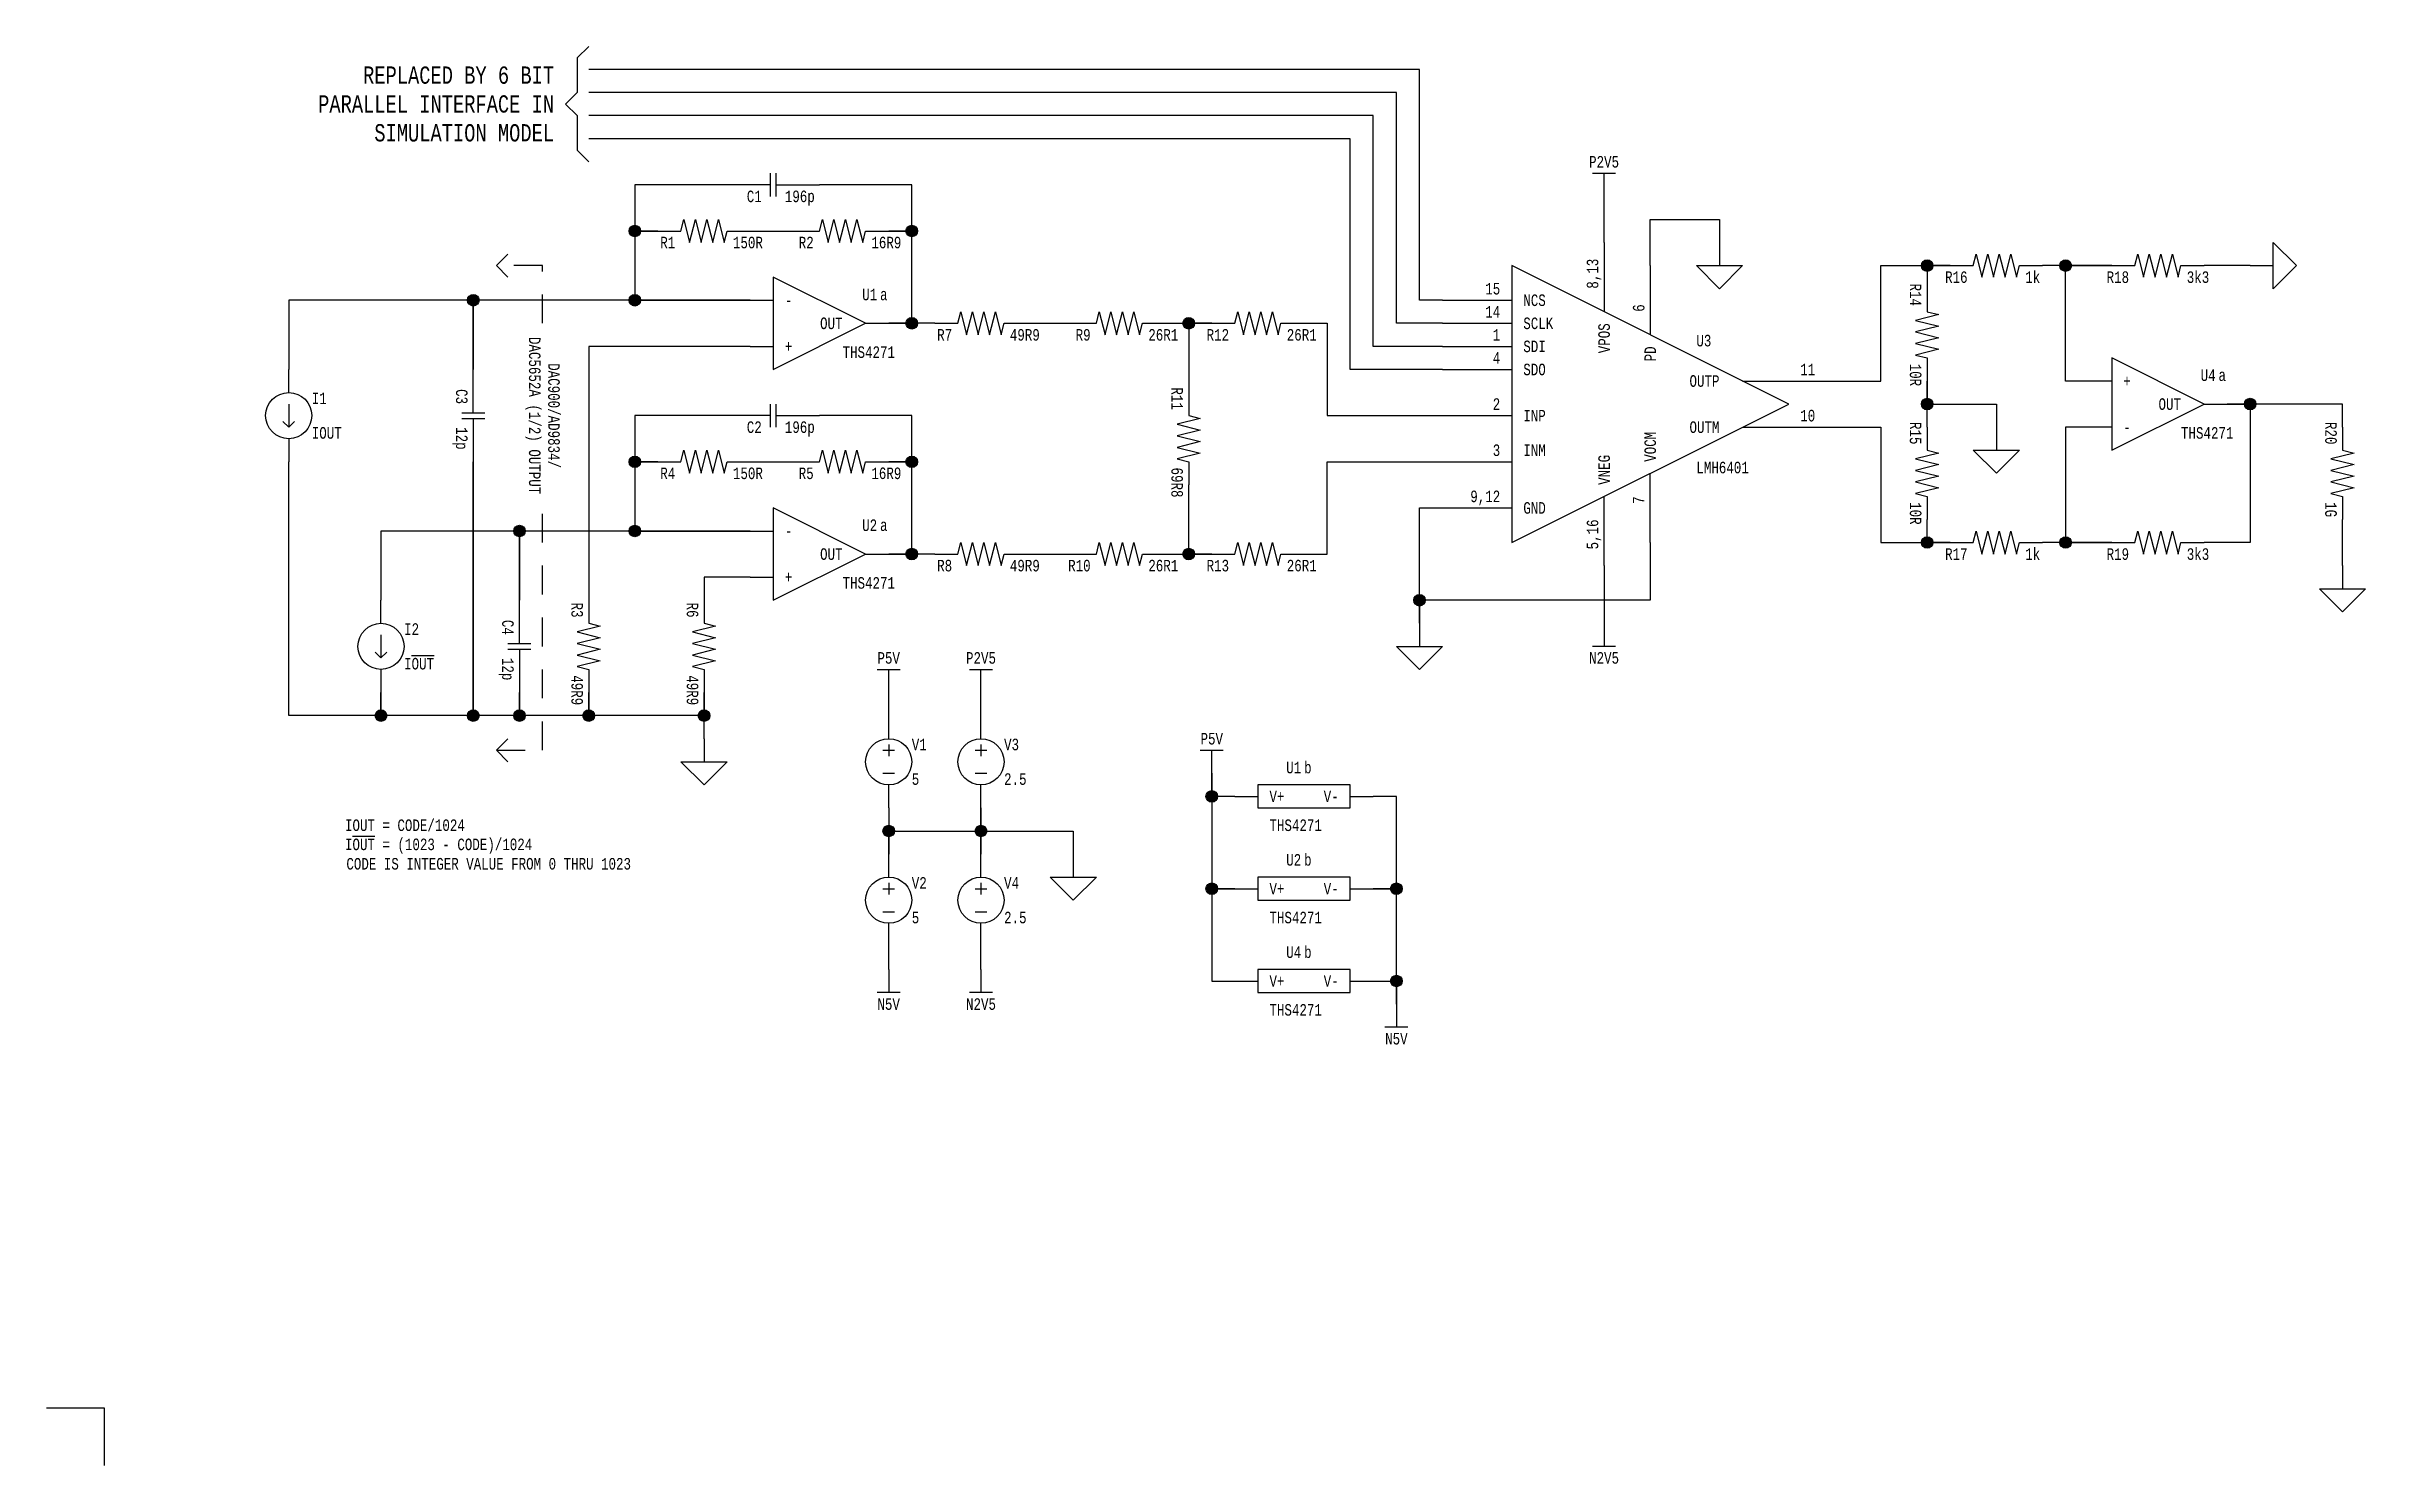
# Model space of a CAD drawing. Header units: inches. Extents: x -0.2 to 16.2, y -0.2 to 10.2.
# Drawn here: x -0.25 to 9.8, y -0.25 to 5.9 of the extents above; entities that cross this region are included whole.
import ezdxf
from ezdxf.enums import TextEntityAlignment as Align

# ---------------------------------------------------------------- set-up
doc = ezdxf.new("R2010")
doc.units = ezdxf.units.IN
doc.header["$MEASUREMENT"] = 0
doc.linetypes.add('DASHED4', pattern=[0.1875, 0.125, -0.0625])
for name, color, linetype in [('ANNOTATION', 4, 'Continuous'), ('COMPONENT', 14, 'Continuous'), ('SIGNAL', 84, 'Continuous'), ('TEXT', 252, 'Continuous')]:
    doc.layers.add(name, color=color, linetype=linetype)
doc.layers.add('PRINT ZONE', color=3, linetype='Continuous', plot=False)
doc.styles.add('Monotxt_75', font='monotxt.shx', dxfattribs={"width": 0.75})

msp = doc.modelspace()

# ---------------------------------------------------------------- texts
at = {"layer": 'ANNOTATION', "style": 'Monotxt_75', "width": 0.75}
for s, p in [('IOUT = CODE/1024', (1.044, 2.5)), ('I%%OOUT%%O = (1023 - CODE)/1024', (1.044, 2.417)), ('CODE IS INTEGER VALUE FROM 0 THRU 1023', (1.05, 2.333))]:
    msp.add_text(s, height=0.05, dxfattribs=at).set_placement(p)
at = {"layer": 'ANNOTATION', "insert": (1.95, 5.65), "char_height": 0.075, "width": 1.15, "attachment_point": 6, "style": 'Monotxt_75'}
msp.add_mtext('REPLACED BY 6 BIT PARALLEL INTERFACE IN SIMULATION MODEL', dxfattribs=at)
at = {"layer": 'ANNOTATION', "insert": (1.9, 4.3), "char_height": 0.05, "width": 0.9, "attachment_point": 5, "rotation": 270, "style": 'Monotxt_75'}
msp.add_mtext('\\A1;DAC900/AD9834/\\PDAC5652A (1/2) OUTPUT', dxfattribs=at)
at = {"layer": 'TEXT', "style": 'Monotxt_75', "width": 0.75}
for s, p in [('P2V5', (6.5, 5.375)), ('P5V', (3.4, 3.225)), ('P2V5', (3.8, 3.225)), ('P5V', (4.8, 2.875))]:
    msp.add_text(s, height=0.05, dxfattribs=at).set_placement(p, align=Align.CENTER)
for s, p in [('N2V5', (6.5, 3.275)), ('N5V', (3.4, 1.775)), ('N2V5', (3.8, 1.775)), ('N5V', (5.6, 1.625))]:
    msp.add_text(s, height=0.05, dxfattribs=at).set_placement(p, align=Align.TOP_CENTER)

# ---------------------------------------------------------------- blocks, each defined once
blk = doc.blocks.new('OPAMP_GEN_FLIP')
blk.add_lwpolyline([(-0.2, 0.2), (-0.2, -0.2), (0.2, 0)], close=True)
for points in [[(-0.3, 0.1), (-0.2, 0.1)], [(0.2, 0), (0.3, 0)], [(-0.3, -0.1), (-0.2, -0.1)]]:
    blk.add_lwpolyline(points)
at = {"layer": 'TEXT', "style": 'Monotxt_75', "width": 0.75}
for s, p in [('-', (-0.15, 0.1)), ('+', (-0.15, -0.1))]:
    blk.add_text(s, height=0.05, dxfattribs=at).set_placement(p, align=Align.MIDDLE_LEFT)
blk.add_text('OUT', height=0.05, dxfattribs=at).set_placement((0.1, 0), align=Align.MIDDLE_RIGHT)
at = {"layer": 'TEXT', "style": 'Monotxt_75', "width": 0.75, "flags": 8}
for tag, p in [('INM', (-0.225, 0.125)), ('REFID', (0.25, 0.1)), ('INP', (-0.225, -0.075))]:
    blk.add_attdef(tag, text='', height=0.05, dxfattribs=at).set_placement(p, align=Align.RIGHT)
for tag, p in [('INST', (0.2625, 0.1)), ('OUT', (0.225, 0.025))]:
    blk.add_attdef(tag, p, '', height=0.05, dxfattribs=at)
blk.add_attdef('MFGPN', text='', height=0.05, dxfattribs=at).set_placement((0.1, -0.1), align=Align.TOP_LEFT)
blk = doc.blocks.new('RES')
blk.add_lwpolyline([(-0.2, 0), (-0.1, 0), (-0.0875, 0.05), (-0.0625, -0.05), (-0.0375, 0.05), (-0.0125, -0.05), (0.0125, 0.05), (0.0375, -0.05), (0.0625, 0.05), (0.0875, -0.05), (0.1, 0), (0.2, 0)])
at = {"layer": 'TEXT', "style": 'Monotxt_75', "width": 0.75, "flags": 8}
blk.add_attdef('REFID', text='', height=0.05, dxfattribs=at).set_placement((-0.125, -0.025), align=Align.TOP_RIGHT)
blk.add_attdef('VALUE', text='', height=0.05, dxfattribs=at).set_placement((0.125, -0.025), align=Align.TOP_LEFT)
blk = doc.blocks.new('CAP')
for points in [[(0, 0.0125), (0, 0.2)], [(-0.05, 0.0125), (0.05, 0.0125)], [(-0.05, -0.0125), (0.05, -0.0125)], [(0, -0.0125), (0, -0.2)]]:
    blk.add_lwpolyline(points)
at = {"layer": 'TEXT', "style": 'Monotxt_75', "width": 0.75, "flags": 8}
blk.add_attdef('REFID', text='', height=0.05, rotation=270, dxfattribs=at).set_placement((-0.025, 0.05), align=Align.TOP_RIGHT)
blk.add_attdef('VALUE', text='', height=0.05, rotation=270, dxfattribs=at).set_placement((-0.025, -0.05), align=Align.TOP_LEFT)
blk = doc.blocks.new('LMH6401')
for points in [[(-0.2, 0.7), (-0.2, 0.4)], [(0, 0.6), (0, 0.3)], [(-0.9, 0.45), (-0.6, 0.45)], [(-0.9, 0.35), (-0.6, 0.35)], [(-0.9, 0.25), (-0.6, 0.25)], [(-0.9, 0.15), (-0.6, 0.15)], [(0.4, 0.1), (0.9, 0.1)], [(-0.9, -0.05), (-0.6, -0.05)], [(0.4, -0.1), (0.9, -0.1)], [(-0.9, -0.25), (-0.6, -0.25)], [(0, -0.6), (0, -0.3)], [(-0.2, -0.7), (-0.2, -0.4)], [(-0.9, -0.45), (-0.6, -0.45)]]:
    blk.add_lwpolyline(points)
blk.add_lwpolyline([(-0.6, 0.6), (-0.6, -0.6), (0.6, 0)], close=True)
at = {"layer": 'TEXT', "style": 'Monotxt_75', "width": 0.75}
for s, p in [('8,13', (-0.225, 0.5)), ('6', (-0.025, 0.4))]:
    blk.add_text(s, height=0.05, rotation=90, dxfattribs=at).set_placement(p)
for s, p in [('15', (-0.65, 0.475)), ('14', (-0.65, 0.375)), ('1', (-0.65, 0.275)), ('4', (-0.65, 0.175)), ('2', (-0.65, -0.025)), ('3', (-0.65, -0.225)), ('9,12', (-0.65, -0.425))]:
    blk.add_text(s, height=0.05, dxfattribs=at).set_placement(p, align=Align.RIGHT)
for s, p in [('NCS', (-0.55, 0.45)), ('SCLK', (-0.55, 0.35)), ('SDI', (-0.55, 0.25)), ('SDO', (-0.55, 0.15)), ('INP', (-0.55, -0.05)), ('INM', (-0.55, -0.2)), ('GND', (-0.55, -0.45))]:
    blk.add_text(s, height=0.05, dxfattribs=at).set_placement(p, align=Align.MIDDLE_LEFT)
for s, p in [('VPOS', (-0.2, 0.35)), ('PD', (0, 0.25))]:
    blk.add_text(s, height=0.05, rotation=90, dxfattribs=at).set_placement(p, align=Align.MIDDLE_RIGHT)
for s, p in [('OUTP', (0.3, 0.1)), ('OUTM', (0.3, -0.1))]:
    blk.add_text(s, height=0.05, dxfattribs=at).set_placement(p, align=Align.MIDDLE_RIGHT)
for s, p in [('11', (0.65, 0.125)), ('10', (0.65, -0.075))]:
    blk.add_text(s, height=0.05, dxfattribs=at).set_placement(p)
for s, p in [('VOCM', (0, -0.25)), ('VNEG', (-0.2, -0.35))]:
    blk.add_text(s, height=0.05, rotation=90, dxfattribs=at).set_placement(p, align=Align.MIDDLE_LEFT)
for s, p in [('7', (-0.025, -0.4)), ('5,16', (-0.225, -0.5))]:
    blk.add_text(s, height=0.05, rotation=90, dxfattribs=at).set_placement(p, align=Align.RIGHT)
at = {"layer": 'TEXT', "style": 'Monotxt_75', "width": 0.75, "flags": 8}
blk.add_attdef('REF', (0.2, 0.25), '', height=0.05, dxfattribs=at)
blk.add_attdef('MFGPN', text='', height=0.05, dxfattribs=at).set_placement((0.2, -0.25), align=Align.TOP_LEFT)
blk = doc.blocks.new('FLOAT_GND')
blk.add_lwpolyline([(0, 0), (0, -0.05)])
blk.add_lwpolyline([(-0.05, -0.05), (0.05, -0.05), (0, -0.1)], close=True)
blk = doc.blocks.new('CONNECT')
blk.add_hatch(color=256).paths.add_polyline_path([(0.0125, 0, 1), (-0.0125, 0, 1)])
blk.add_circle((0, 0), 0.0125)
blk = doc.blocks.new('CURRENT')
for points in [[(0, 0.1), (0, 0.2)], [(0, 0.05), (0, -0.05), (-0.025, -0.025)], [(0, -0.05), (0.025, -0.025)], [(0, -0.1), (0, -0.2)]]:
    blk.add_lwpolyline(points)
blk.add_circle((0, 0), 0.1)
at = {"layer": 'TEXT', "style": 'Monotxt_75', "width": 0.75, "flags": 8}
blk.add_attdef('REFID', (0.1, 0.05), '', height=0.05, dxfattribs=at)
blk.add_attdef('SRC', text='', height=0.05, dxfattribs=at).set_placement((0.1, -0.05), align=Align.TOP_LEFT)
blk = doc.blocks.new('VOLTAGE')
for points in [[(0, 0.1), (0, 0.2)], [(-0.025, 0.05), (0, 0.05), (0, 0.025)], [(0, 0.075), (0, 0.05), (0.025, 0.05)], [(-0.025, -0.05), (0.025, -0.05)], [(0, -0.2), (0, -0.1)]]:
    blk.add_lwpolyline(points)
blk.add_circle((0, 0), 0.1)
at = {"layer": 'TEXT', "style": 'Monotxt_75', "width": 0.75, "flags": 8}
blk.add_attdef('REFID', (0.1, 0.05), '', height=0.05, dxfattribs=at)
blk.add_attdef('SRC', text='', height=0.05, dxfattribs=at).set_placement((0.1, -0.05), align=Align.TOP_LEFT)
blk = doc.blocks.new('SUPPLY_BUS')
for points in [[(0, 0), (0.05, 0)], [(0.05, 0.025), (0.05, -0.025)]]:
    blk.add_lwpolyline(points)
blk = doc.blocks.new('OPAMP_GEN_PWR')
for points in [[(-0.3, 0), (-0.2, 0)], [(0.2, 0), (0.3, 0)]]:
    blk.add_lwpolyline(points)
blk.add_lwpolyline([(-0.2, -0.05), (0.2, -0.05), (0.2, 0.05), (-0.2, 0.05)], close=True)
at = {"layer": 'TEXT', "style": 'Monotxt_75', "width": 0.75}
blk.add_text('V+', height=0.05, dxfattribs=at).set_placement((-0.15, 0), align=Align.MIDDLE_LEFT)
blk.add_text('V-', height=0.05, dxfattribs=at).set_placement((0.15, 0), align=Align.MIDDLE_RIGHT)
at = {"layer": 'TEXT', "style": 'Monotxt_75', "width": 0.75, "flags": 8}
for tag, p in [('REFID', (-0.0125, 0.1)), ('VP', (-0.225, 0.025))]:
    blk.add_attdef(tag, text='', height=0.05, dxfattribs=at).set_placement(p, align=Align.RIGHT)
for tag, p in [('INST', (0, 0.1)), ('VN', (0.225, 0.025))]:
    blk.add_attdef(tag, p, '', height=0.05, dxfattribs=at)
blk.add_attdef('MFGPN', text='', height=0.05, dxfattribs=at).set_placement((-0.15, -0.1), align=Align.TOP_LEFT)
blk = doc.blocks.new('OPAMP_GEN')
blk.add_lwpolyline([(-0.2, 0.2), (-0.2, -0.2), (0.2, 0)], close=True)
for points in [[(-0.2, 0.1), (-0.3, 0.1)], [(0.2, 0), (0.3, 0)], [(-0.2, -0.1), (-0.3, -0.1)]]:
    blk.add_lwpolyline(points)
at = {"layer": 'TEXT', "style": 'Monotxt_75', "width": 0.75}
for s, p in [('+', (-0.15, 0.1)), ('-', (-0.15, -0.1))]:
    blk.add_text(s, height=0.05, dxfattribs=at).set_placement(p, align=Align.MIDDLE_LEFT)
blk.add_text('OUT', height=0.05, dxfattribs=at).set_placement((0.1, 0), align=Align.MIDDLE_RIGHT)
at = {"layer": 'TEXT', "style": 'Monotxt_75', "width": 0.75, "flags": 8}
for tag, p in [('INP', (-0.225, 0.125)), ('REFID', (0.25, 0.1)), ('INM', (-0.225, -0.075))]:
    blk.add_attdef(tag, text='', height=0.05, dxfattribs=at).set_placement(p, align=Align.RIGHT)
for tag, p in [('INST', (0.2625, 0.1)), ('OUT', (0.225, 0.025))]:
    blk.add_attdef(tag, p, '', height=0.05, dxfattribs=at)
blk.add_attdef('MFGPN', text='', height=0.05, dxfattribs=at).set_placement((0.1, -0.1), align=Align.TOP_LEFT)

# ---------------------------------------------------------------- linework, layer by layer
at = {"layer": 'ANNOTATION'}
for points in [[(2.1, 5.9), (2.05, 5.85), (2.05, 5.7), (2, 5.65), (2.05, 5.6), (2.05, 5.45), (2.1, 5.4)], [(1.75, 5), (1.7, 4.95), (1.75, 4.9)], [(1.7, 2.85), (1.75, 2.9)], [(1.7, 2.85), (1.75, 2.8)]]:
    msp.add_lwpolyline(points, dxfattribs=at)
at = {"layer": 'ANNOTATION', "linetype": 'DASHED4'}
for points in [[(1.9, 4.7), (1.9, 4.95), (1.7, 4.95)], [(1.7, 2.85), (1.9, 2.85), (1.9, 3.9)]]:
    msp.add_lwpolyline(points, dxfattribs=at)
at = {"layer": 'PRINT ZONE'}
msp.add_lwpolyline([(-0.25, 0), (0, 0), (0, -0.25)], dxfattribs=at)
at = {"layer": 'SIGNAL'}
for points in [[(5.8, 4.8), (5.7, 4.8), (5.7, 5.8), (2.1, 5.8)], [(5.8, 4.7), (5.6, 4.7), (5.6, 5.7), (2.1, 5.7)], [(5.8, 4.6), (5.5, 4.6), (5.5, 5.6), (2.1, 5.6)], [(5.8, 4.5), (5.4, 4.5), (5.4, 5.5), (2.1, 5.5)], [(2.7, 5.3), (2.3, 5.3), (2.3, 5.125), (2.325, 5.1), (2.4, 5.1), (2.3, 5.1), (2.3, 4.8), (2.8, 4.8), (1.6, 4.8), (1.6, 4.5), (1.6, 4.775), (1.575, 4.8), (0.8, 4.8), (0.8, 4.5)], [(3.6, 4.7), (3.4, 4.7), (3.5, 4.7), (3.5, 5.1), (3.4, 5.1), (3.475, 5.1), (3.5, 5.125), (3.5, 5.3), (3.1, 5.3)], [(6.5, 5.05), (6.5, 5.25)], [(6.7, 4.95), (6.7, 5.15), (7, 5.15), (7, 5.05)], [(2.8, 5.1), (3, 5.1)], [(7.6, 4.45), (7.7, 4.45), (7.7, 4.95), (8, 4.95), (7.9, 4.95), (7.9, 4.85)], [(8.6, 4.45), (8.5, 4.45), (8.5, 4.95), (8.7, 4.95), (8.4, 4.95)], [(9.3, 4.95), (9.1, 4.95)], [(4, 4.7), (4.2, 4.7)], [(4.6, 4.7), (4.8, 4.7), (4.7, 4.7), (4.7, 4.4)], [(5.2, 4.7), (5.3, 4.7), (5.3, 4.3), (5.8, 4.3)], [(2.8, 4.6), (2.1, 4.6), (2.1, 3.5)], [(7.9, 4.25), (7.9, 4.45), (7.9, 4.35), (8.2, 4.35), (8.2, 4.25)], [(9.7, 4.25), (9.7, 4.35), (9.2, 4.35), (9.3, 4.35), (9.3, 3.75), (9.1, 3.75)], [(2.7, 4.3), (2.3, 4.3), (2.3, 4.125), (2.325, 4.1), (2.4, 4.1), (2.3, 4.1), (2.3, 3.8), (2.8, 3.8), (1.8, 3.8), (1.8, 3.5), (1.8, 3.775), (1.775, 3.8), (1.2, 3.8), (1.2, 3.5)], [(3.6, 3.7), (3.4, 3.7), (3.5, 3.7), (3.5, 4.1), (3.4, 4.1), (3.475, 4.1), (3.5, 4.125), (3.5, 4.3), (3.1, 4.3)], [(7.6, 4.25), (7.7, 4.25), (7.7, 3.75), (8, 3.75), (7.9, 3.75), (7.9, 3.85)], [(8.6, 4.25), (8.5, 4.25), (8.5, 3.75), (8.7, 3.75), (8.4, 3.75)], [(2.6, 2.9), (2.6, 3.1), (2.6, 3), (2.1, 3), (2.1, 3.1), (2.1, 3.025), (2.075, 3), (1.8, 3), (1.8, 3.1), (1.8, 3.025), (1.775, 3), (1.6, 3), (1.6, 4.1), (1.6, 3.025), (1.575, 3), (1.2, 3), (1.2, 3.1), (1.2, 3.025), (1.175, 3), (0.8, 3), (0.8, 4.1)], [(2.8, 4.1), (3, 4.1)], [(5.2, 3.7), (5.3, 3.7), (5.3, 4.1), (5.8, 4.1)], [(4.6, 3.7), (4.8, 3.7), (4.7, 3.7), (4.7, 4)], [(6.7, 3.75), (6.7, 3.5), (5.7, 3.5), (5.7, 3.4), (5.7, 3.9), (5.8, 3.9)], [(9.7, 3.65), (9.7, 3.85)], [(4, 3.7), (4.2, 3.7)], [(6.5, 3.65), (6.5, 3.4)], [(2.8, 3.6), (2.6, 3.6), (2.6, 3.5)], [(3.4, 3), (3.4, 3.1)], [(3.8, 3), (3.8, 3.1)], [(4.9, 2.65), (4.8, 2.65), (4.8, 2.75), (4.8, 2.25), (4.9, 2.25), (4.825, 2.25), (4.8, 2.225), (4.8, 1.85), (4.9, 1.85)], [(5.5, 1.85), (5.6, 1.85), (5.6, 1.75), (5.6, 2.25), (5.5, 2.25), (5.575, 2.25), (5.6, 2.275), (5.6, 2.65), (5.5, 2.65)], [(3.4, 2.6), (3.4, 2.4), (3.4, 2.5), (3.8, 2.5), (3.8, 2.6), (3.8, 2.4), (3.8, 2.475), (3.825, 2.5), (4.2, 2.5), (4.2, 2.4)], [(3.4, 1.9), (3.4, 2)], [(3.8, 1.9), (3.8, 2)]]:
    msp.add_lwpolyline(points, dxfattribs=at)

# ---------------------------------------------------------------- block references
at = {"layer": 'COMPONENT'}
for name, p, rotation, values in [('CAP', (2.9, 5.3), 90, {'REFID': 'C1', 'VALUE': '196p'}), ('RES', (7.9, 4.65), 270, {'REFID': 'R14', 'VALUE': '10R'}), ('CAP', (2.9, 4.3), 90, {'REFID': 'C2', 'VALUE': '196p'}), ('RES', (4.7, 4.2), 270, {'REFID': 'R11', 'VALUE': '69R8'}), ('RES', (7.9, 4.05), 270, {'REFID': 'R15', 'VALUE': '10R'}), ('RES', (9.7, 4.05), 270, {'REFID': 'R20', 'VALUE': '1G'}), ('RES', (2.1, 3.3), 270, {'REFID': 'R3', 'VALUE': '49R9'}), ('RES', (2.6, 3.3), 270, {'REFID': 'R6', 'VALUE': '49R9'})]:
    msp.add_blockref(name, p, dxfattribs=dict(at, rotation=rotation)).add_auto_attribs(values)
at = {"layer": 'COMPONENT', "xscale": 2, "yscale": 2, "zscale": 2}
for name, p, rotation in [('SUPPLY_BUS', (6.5, 5.25), 90), ('FLOAT_GND', (9.3, 4.95), 90), ('SUPPLY_BUS', (6.5, 3.4), 270), ('SUPPLY_BUS', (3.4, 3.1), 90), ('SUPPLY_BUS', (3.8, 3.1), 90), ('SUPPLY_BUS', (4.8, 2.75), 90), ('SUPPLY_BUS', (3.4, 1.9), 270), ('SUPPLY_BUS', (3.8, 1.9), 270), ('SUPPLY_BUS', (5.6, 1.75), 270)]:
    msp.add_blockref(name, p, dxfattribs=dict(at, rotation=rotation))
at = {"layer": 'COMPONENT'}
for name, p, values in [('RES', (2.6, 5.1), {'REFID': 'R1', 'VALUE': '150R'}), ('RES', (3.2, 5.1), {'REFID': 'R2', 'VALUE': '16R9'}), ('RES', (8.2, 4.95), {'REFID': 'R16', 'VALUE': '1k'}), ('RES', (8.9, 4.95), {'REFID': 'R18', 'VALUE': '3k3'}), ('OPAMP_GEN_FLIP', (3.1, 4.7), {'REFID': 'U1', 'INST': 'a', 'MFGPN': 'THS4271'}), ('RES', (3.8, 4.7), {'REFID': 'R7', 'VALUE': '49R9'}), ('RES', (4.4, 4.7), {'REFID': 'R9', 'VALUE': '26R1'}), ('RES', (5, 4.7), {'REFID': 'R12', 'VALUE': '26R1'}), ('OPAMP_GEN', (8.9, 4.35), {'REFID': 'U4', 'INST': 'a', 'MFGPN': 'THS4271'}), ('CURRENT', (0.8, 4.3), {'REFID': 'I1', 'SRC': 'IOUT'}), ('CAP', (1.6, 4.3), {'REFID': 'C3', 'VALUE': '12p'}), ('RES', (2.6, 4.1), {'REFID': 'R4', 'VALUE': '150R'}), ('RES', (3.2, 4.1), {'REFID': 'R5', 'VALUE': '16R9'}), ('OPAMP_GEN_FLIP', (3.1, 3.7), {'REFID': 'U2', 'INST': 'a', 'MFGPN': 'THS4271'}), ('RES', (3.8, 3.7), {'REFID': 'R8', 'VALUE': '49R9'}), ('RES', (4.4, 3.7), {'REFID': 'R10', 'VALUE': '26R1'}), ('RES', (5, 3.7), {'REFID': 'R13', 'VALUE': '26R1'}), ('RES', (8.2, 3.75), {'REFID': 'R17', 'VALUE': '1k'}), ('RES', (8.9, 3.75), {'REFID': 'R19', 'VALUE': '3k3'}), ('CURRENT', (1.2, 3.3), {'REFID': 'I2', 'SRC': 'I%%oOUT'}), ('CAP', (1.8, 3.3), {'REFID': 'C4', 'VALUE': '12p'}), ('OPAMP_GEN_PWR', (5.2, 2.65), {'REFID': 'U1', 'INST': 'b', 'MFGPN': 'THS4271'}), ('OPAMP_GEN_PWR', (5.2, 2.25), {'REFID': 'U2', 'INST': 'b', 'MFGPN': 'THS4271'}), ('OPAMP_GEN_PWR', (5.2, 1.85), {'REFID': 'U4', 'INST': 'b', 'MFGPN': 'THS4271'})]:
    msp.add_blockref(name, p, dxfattribs=at).add_auto_attribs(values)
ref = msp.add_blockref('LMH6401', (6.7, 4.35), dxfattribs=at)
ref.add_attrib('REF', 'U3', (6.9, 4.6), dxfattribs={"layer": 'TEXT', "height": 0.05, "style": 'Monotxt_75', "width": 0.75})
ref.add_attrib('MFGPN', 'LMH6401', dxfattribs={"layer": 'TEXT', "height": 0.05, "style": 'Monotxt_75', "width": 0.75}).set_placement((6.9, 4.1), align=Align.TOP_LEFT)
at = {"layer": 'COMPONENT', "xscale": 2, "yscale": 2, "zscale": 2}
for p in [(7, 5.05), (8.2, 4.25), (9.7, 3.65), (5.7, 3.4), (2.6, 2.9), (4.2, 2.4)]:
    msp.add_blockref('FLOAT_GND', p, dxfattribs=at)
at = {"layer": 'COMPONENT'}
ref = msp.add_blockref('VOLTAGE', (3.4, 2.8), dxfattribs=at)
ref.add_attrib('REFID', 'V1', (3.5, 2.85), dxfattribs={"layer": 'TEXT', "height": 0.05, "style": 'Monotxt_75', "width": 0.75})
ref.add_attrib('SRC', '5', dxfattribs={"layer": 'TEXT', "height": 0.05, "style": 'Monotxt_75', "width": 0.75}).set_placement((3.5, 2.75), align=Align.TOP_LEFT)
ref = msp.add_blockref('VOLTAGE', (3.8, 2.8), dxfattribs=at)
ref.add_attrib('REFID', 'V3', (3.9, 2.85), dxfattribs={"layer": 'TEXT', "height": 0.05, "style": 'Monotxt_75', "width": 0.75})
ref.add_attrib('SRC', '2.5', dxfattribs={"layer": 'TEXT', "height": 0.05, "style": 'Monotxt_75', "width": 0.75}).set_placement((3.9, 2.75), align=Align.TOP_LEFT)
ref = msp.add_blockref('VOLTAGE', (3.4, 2.2), dxfattribs=at)
ref.add_attrib('REFID', 'V2', (3.5, 2.25), dxfattribs={"layer": 'TEXT', "height": 0.05, "style": 'Monotxt_75', "width": 0.75})
ref.add_attrib('SRC', '5', dxfattribs={"layer": 'TEXT', "height": 0.05, "style": 'Monotxt_75', "width": 0.75}).set_placement((3.5, 2.15), align=Align.TOP_LEFT)
ref = msp.add_blockref('VOLTAGE', (3.8, 2.2), dxfattribs=at)
ref.add_attrib('REFID', 'V4', (3.9, 2.25), dxfattribs={"layer": 'TEXT', "height": 0.05, "style": 'Monotxt_75', "width": 0.75})
ref.add_attrib('SRC', '2.5', dxfattribs={"layer": 'TEXT', "height": 0.05, "style": 'Monotxt_75', "width": 0.75}).set_placement((3.9, 2.15), align=Align.TOP_LEFT)
at = {"layer": 'SIGNAL', "xscale": 2, "yscale": 2, "zscale": 2}
for p in [(2.3, 5.1), (3.5, 5.1), (7.9, 4.95), (8.5, 4.95), (1.6, 4.8), (2.3, 4.8), (3.5, 4.7), (4.7, 4.7), (7.9, 4.35), (9.3, 4.35), (2.3, 4.1), (3.5, 4.1), (1.8, 3.8), (2.3, 3.8), (3.5, 3.7), (4.7, 3.7), (7.9, 3.75), (8.5, 3.75), (5.7, 3.5), (1.2, 3), (1.6, 3), (1.8, 3), (2.1, 3), (2.6, 3), (4.8, 2.65), (3.4, 2.5), (3.8, 2.5), (4.8, 2.25), (5.6, 2.25), (5.6, 1.85)]:
    msp.add_blockref('CONNECT', p, dxfattribs=at)

msp.set_redraw_order([(e.dxf.handle, doc.entitydb.next_handle()) for e in msp.query("TEXT MTEXT ATTDEF DIMENSION ARC_DIMENSION")])  # texts and dimensions are drawn at this point

doc.saveas('drawing.dxf')
